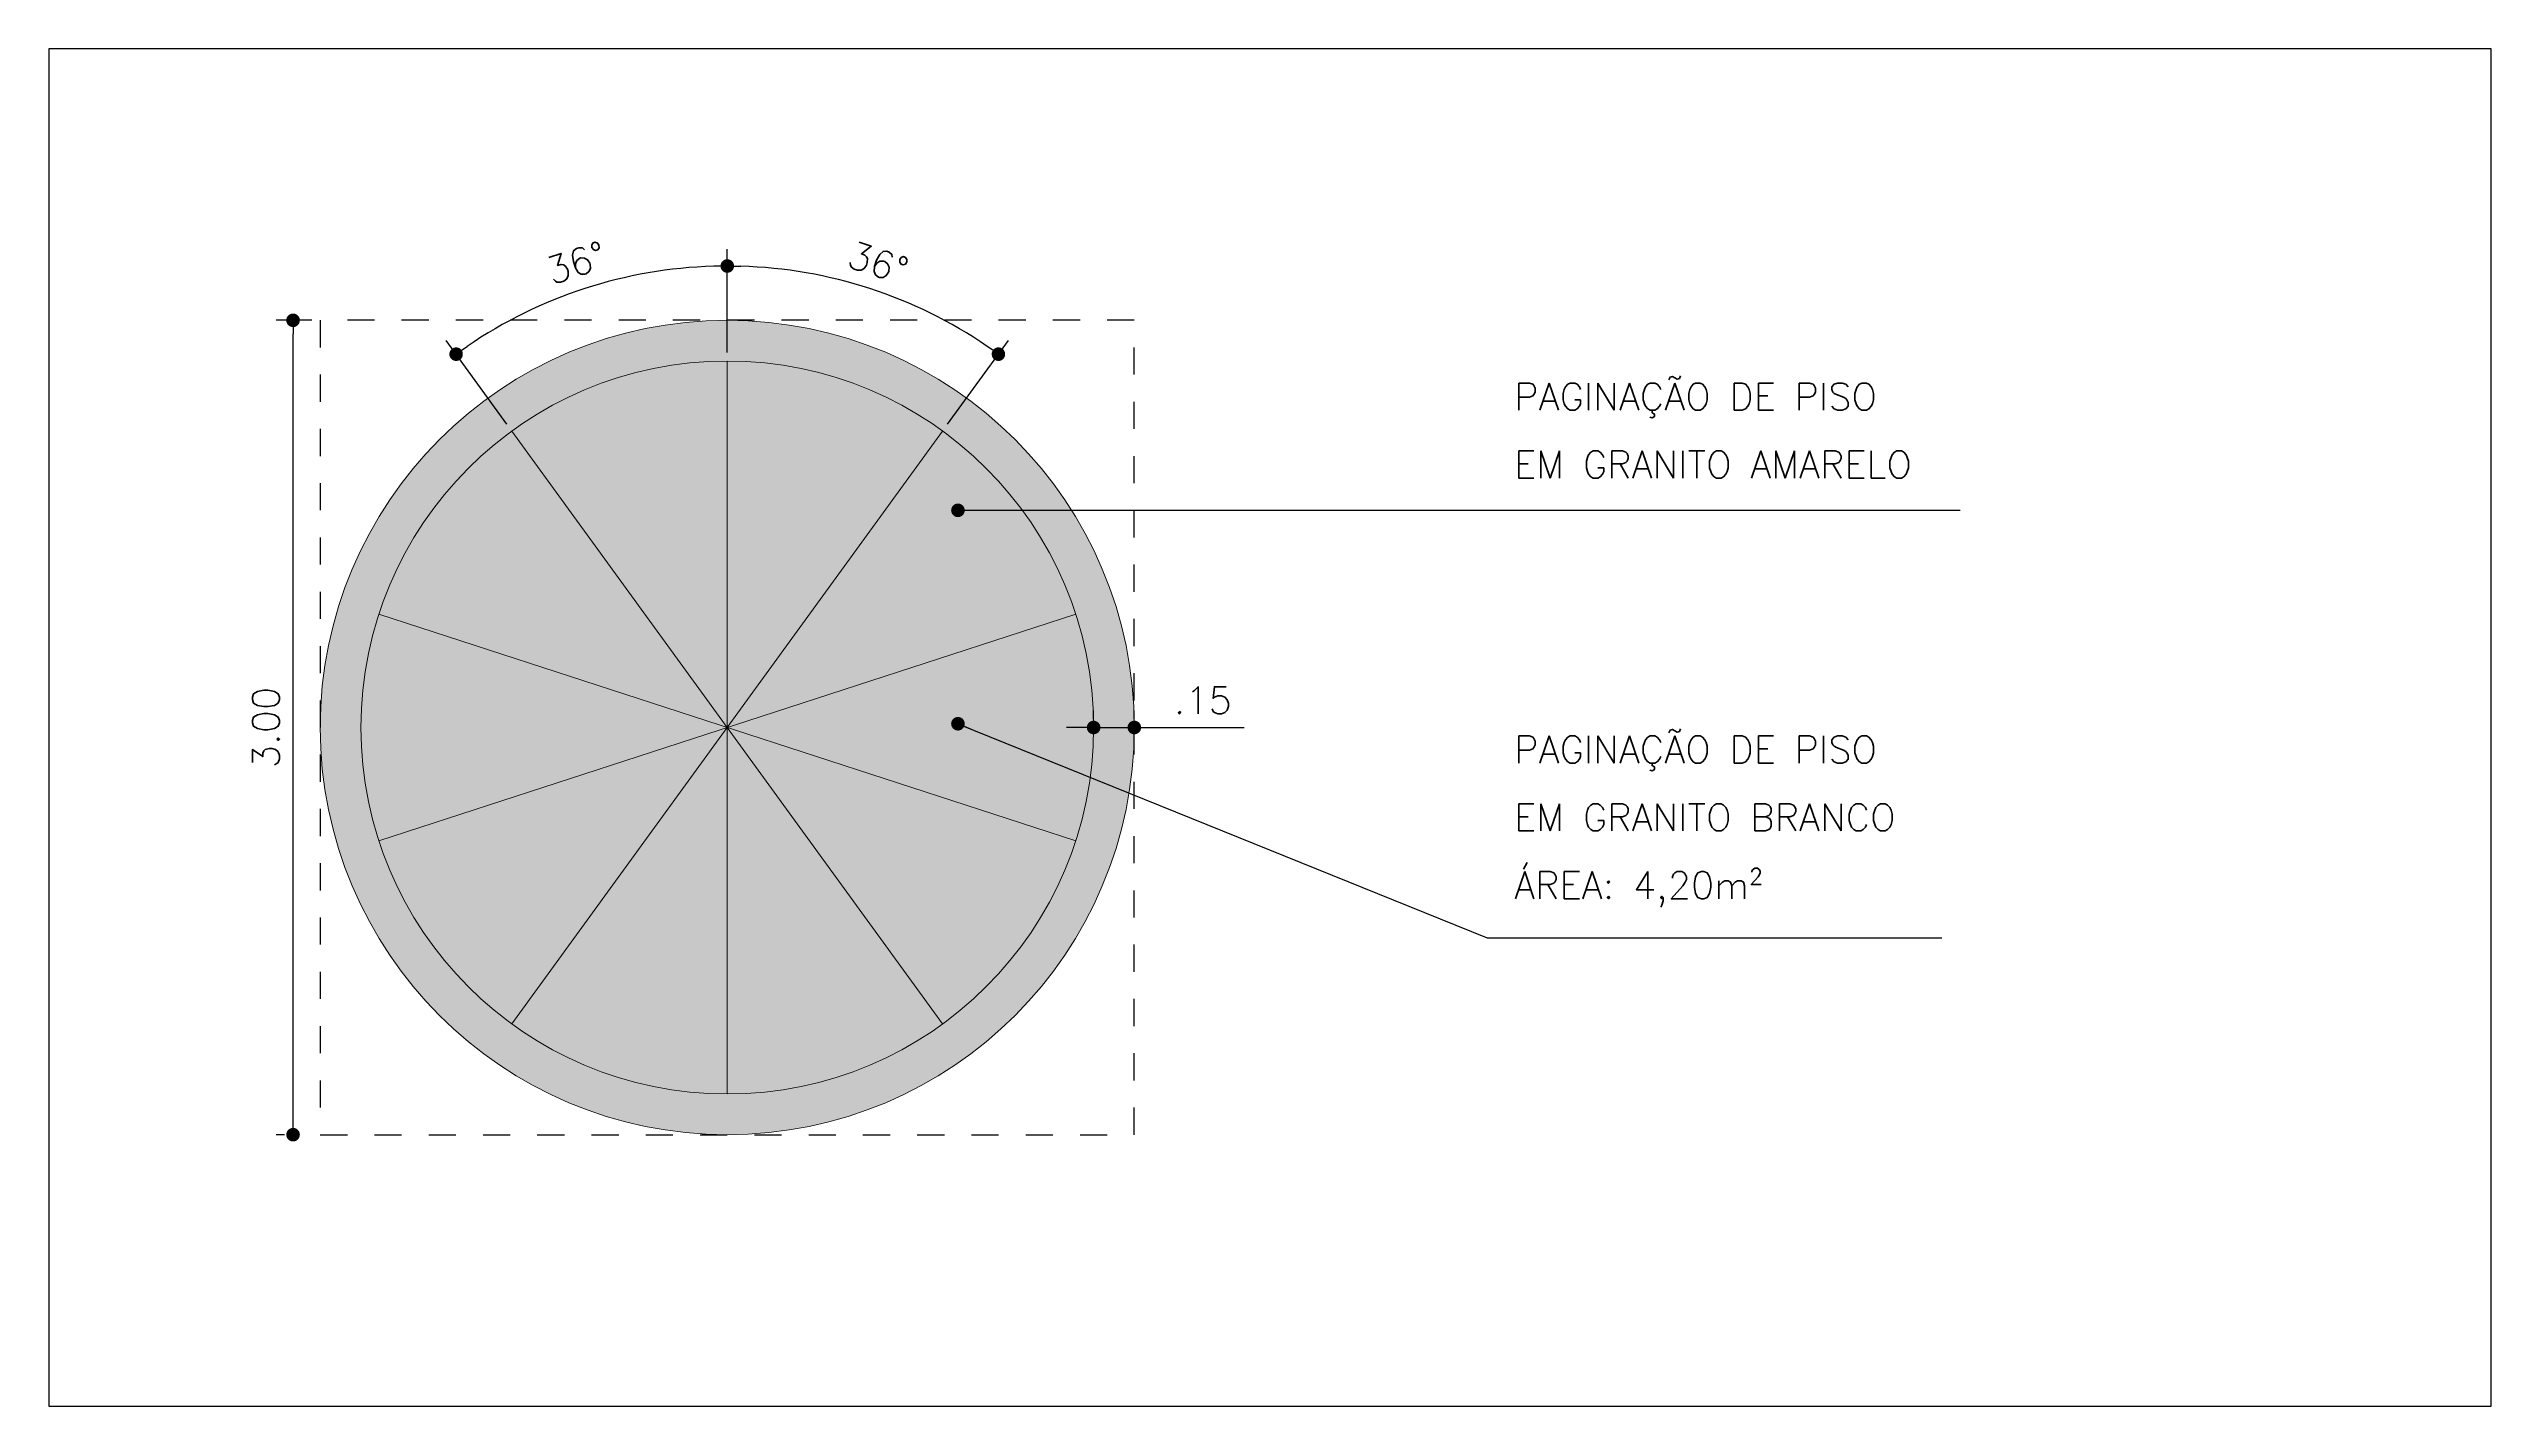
# Model space of a CAD drawing. Extents: x 387222 to 388513, y 9633222 to 9634061.
# Drawn here: x 387613.52 to 387622.52, y 9633460.64 to 9633465.64 of the extents above; entities that cross this region are included whole.
import ezdxf

# ---------------------------------------------------------------- set-up
doc = ezdxf.new("R2010")
doc.units = 0
doc.header["$LTSCALE"] = 0.049213
doc.header["$PDSIZE"] = -2.5
doc.linetypes.add('ACAD_PROJEÇÃO', pattern=[0.2, 0.1, -0.1])
doc.layers.get('Defpoints').update_dxf_attribs({"color": 8})
for name, color, linetype in [('AI-Cotas', 12, 'Continuous'), ('LIMESTONE', 8, 'Continuous'), ('P02', 31, 'Continuous'), ('PROJEÇÃO', 8, 'ACAD_PROJEÇÃO')]:
    doc.layers.add(name, color=color, linetype=linetype)
doc.layers.add('ARQ_PISO', color=7, linetype='Continuous', lineweight=13)
doc.styles.add('RS50', font='romans.shx', dxfattribs={"height": 0.1})
doc.dimstyles.new('Cota 50', dxfattribs={"dimscale": 0.05, "dimtxt": 0.1, "dimasz": 1, "dimexe": 1.25, "dimexo": 0.625, "dimgap": 1, "dimtad": 1, "dimzin": 4, "dimdsep": 46, "dimtxsty": 'RS50', "dimblk": 'DOT', "dimcen": 0.1, "dimclrd": 12, "dimclre": 12, "dimclrt": 2, "dimadec": 0, "dimazin": 0, "dimtfac": 1, "dimtix": 1, "dimtmove": 0, "dimatfit": 3, "dimldrblk": 'DOT', "dimfxl": 1.25, "dimarcsym": 0})

# ---------------------------------------------------------------- blocks, each defined once
blk = doc.blocks.new('_Dot')
at = {"color": 0, "linetype": 'ByBlock', "lineweight": -2}
blk.add_line((-0.5, 0), (-1, 0), dxfattribs=at)
at = {"color": 0, "linetype": 'ByBlock', "const_width": 0.5}
blk.add_lwpolyline([(-0.25, 0, 1), (0.25, 0, 1)], format="xyb", close=True, dxfattribs=at)
blk = doc.blocks.new('*D479')
at = {"layer": 'AI-Cotas', "color": 12, "lineweight": -2, "transparency": 16777216}
for p, q in [((387614.4888, 9633464.6431), (387614.3575, 9633464.6431)), ((387614.42, 9633461.6931), (387614.42, 9633464.5931)), ((387614.3888, 9633461.6431), (387614.3575, 9633461.6431))]:
    blk.add_line(p, q, dxfattribs=at)
at = {"layer": 'Defpoints', "color": 0, "transparency": 16777216}
for p in [(387614.42, 9633464.6431), (387614.52, 9633464.6431), (387614.42, 9633461.6431)]:
    blk.add_point(p, dxfattribs=at)
at = {"layer": 'AI-Cotas', "color": 12, "lineweight": -2, "transparency": 16777216, "xscale": 0.05, "yscale": 0.05, "zscale": 0.05}
for p, rotation in [((387614.42, 9633464.6431), 90), ((387614.42, 9633461.6431), 270)]:
    blk.add_blockref('_Dot', p, dxfattribs=dict(at, rotation=rotation))
at = {"layer": 'AI-Cotas', "color": 2, "transparency": 16777216, "insert": (387614.32, 9633463.1431), "char_height": 0.1, "attachment_point": 5, "rotation": 90, "style": 'RS50'}
blk.add_mtext('3.00', dxfattribs=at)
blk = doc.blocks.new('*D481')
at = {"layer": 'AI-Cotas', "color": 12, "lineweight": -2, "transparency": 16777216}
for p, q in [((387616.02, 9633464.5243), (387616.02, 9633464.9056)), ((387615.2081, 9633464.2605), (387614.984, 9633464.569))]:
    blk.add_line(p, q, dxfattribs=at)
blk.add_arc((387616.02, 9633463.1431), 1.7, 91.68523, 124.31477, dxfattribs=at)
at = {"layer": 'Defpoints', "color": 0, "transparency": 16777216}
for p in [(387615.6666, 9633464.8059), (387616.02, 9633464.4931), (387615.2265, 9633464.2353), (387616.8135, 9633462.0509), (387616.02, 9633461.7931)]:
    blk.add_point(p, dxfattribs=at)
at = {"layer": 'AI-Cotas', "color": 12, "lineweight": -2, "transparency": 16777216, "xscale": 0.05, "yscale": 0.05, "zscale": 0.05}
for p, rotation in [((387616.02, 9633464.8431), 0.8426153615380477), ((387615.0208, 9633464.5184), 215.1573846230532)]:
    blk.add_blockref('_Dot', p, dxfattribs=dict(at, rotation=rotation))
at = {"layer": 'AI-Cotas', "color": 2, "transparency": 16777216, "insert": (387615.4638, 9633464.855), "char_height": 0.1, "attachment_point": 5, "rotation": 18, "style": 'RS50'}
blk.add_mtext('36°', dxfattribs=at)
blk = doc.blocks.new('*D482')
at = {"layer": 'AI-Cotas', "color": 12, "lineweight": -2, "transparency": 16777216}
for p, q in [((387616.02, 9633464.5243), (387616.02, 9633464.9056)), ((387616.8319, 9633464.2605), (387617.056, 9633464.569))]:
    blk.add_line(p, q, dxfattribs=at)
blk.add_arc((387616.02, 9633463.1431), 1.7, 55.68523, 88.31477, dxfattribs=at)
at = {"layer": 'Defpoints', "color": 0, "transparency": 16777216}
for p in [(387616.7115, 9633464.6961), (387616.02, 9633464.4931), (387616.8135, 9633464.2353), (387615.2265, 9633462.0509), (387616.02, 9633461.7931)]:
    blk.add_point(p, dxfattribs=at)
at = {"layer": 'AI-Cotas', "color": 12, "lineweight": -2, "transparency": 16777216, "xscale": 0.05, "yscale": 0.05, "zscale": 0.05}
for p, rotation in [((387616.02, 9633464.8431), 179.1573846380651), ((387617.0192, 9633464.5184), 324.8426153991905)]:
    blk.add_blockref('_Dot', p, dxfattribs=dict(at, rotation=rotation))
at = {"layer": 'AI-Cotas', "color": 2, "transparency": 16777216, "insert": (387616.5762, 9633464.855), "char_height": 0.1, "attachment_point": 5, "rotation": 342, "style": 'RS50'}
blk.add_mtext('36°', dxfattribs=at)
blk = doc.blocks.new('*D572')
at = {"layer": 'AI-Cotas', "color": 12, "lineweight": -2, "transparency": 16777216}
for p, q in [((387617.37, 9633463.1743), (387617.37, 9633463.2056)), ((387617.52, 9633463.1743), (387617.52, 9633463.2056)), ((387617.32, 9633463.1431), (387617.27, 9633463.1431)), ((387617.37, 9633463.1431), (387617.52, 9633463.1431)), ((387617.57, 9633463.1431), (387617.9248, 9633463.1431))]:
    blk.add_line(p, q, dxfattribs=at)
at = {"layer": 'Defpoints', "color": 0, "transparency": 16777216}
for p in [(387617.37, 9633463.1431), (387617.52, 9633463.1431), (387617.52, 9633463.1431)]:
    blk.add_point(p, dxfattribs=at)
at = {"layer": 'AI-Cotas', "color": 12, "lineweight": -2, "transparency": 16777216, "xscale": 0.05, "yscale": 0.05, "zscale": 0.05}
blk.add_blockref('_Dot', (387617.37, 9633463.1431), dxfattribs=at)
at = {"layer": 'AI-Cotas', "color": 12, "lineweight": -2, "transparency": 16777216, "xscale": 0.05, "yscale": 0.05, "zscale": 0.05, "rotation": 180}
blk.add_blockref('_Dot', (387617.52, 9633463.1431), dxfattribs=at)
at = {"layer": 'AI-Cotas', "color": 2, "transparency": 16777216, "insert": (387617.7724, 9633463.2431), "char_height": 0.1, "attachment_point": 5, "style": 'RS50'}
blk.add_mtext('.15', dxfattribs=at)

msp = doc.modelspace()

# ---------------------------------------------------------------- hatches: boundary and pattern name
at = {"layer": 'LIMESTONE'}
h = msp.add_hatch(color=256, dxfattribs=at)
h.dxf.hatch_style = 1
h.paths.add_polyline_path([(387614.52, 9633463.1431, 1), (387617.52, 9633463.1431, 1)])
h.paths.add_polyline_path([(387617.37, 9633463.1431, -1), (387614.67, 9633463.1431, -1)], flags=16)
h = msp.add_hatch(color=256, dxfattribs=at)
h.dxf.hatch_style = 1
h.paths.add_polyline_path([(387616.02, 9633463.1431), (387614.7361, 9633462.7259, 0.158384), (387615.2265, 9633462.0509)])
h.paths.add_polyline_path([(387615.2265, 9633464.2353, 0.158384), (387614.7361, 9633463.5603), (387616.02, 9633463.1431)])
h.paths.add_polyline_path([(387616.02, 9633463.1431), (387616.8135, 9633464.2353, 0.158384), (387616.02, 9633464.4931)])
h.paths.add_polyline_path([(387617.3039, 9633462.7259, 0.078702), (387617.37, 9633463.1431, 0.078702), (387617.3039, 9633463.5603), (387616.02, 9633463.1431)])
h.paths.add_polyline_path([(387616.02, 9633461.7931, 0.158384), (387616.8135, 9633462.0509), (387616.02, 9633463.1431)])
at = {"layer": 'P02'}
h = msp.add_hatch(color=256, dxfattribs=at)
h.dxf.hatch_style = 1
h.paths.add_polyline_path([(387616.02, 9633463.1431), (387615.2265, 9633462.0509, 0.158384), (387616.02, 9633461.7931)])
h.paths.add_polyline_path([(387616.02, 9633463.1431), (387614.7361, 9633463.5603, 0.078702), (387614.67, 9633463.1431, 0.078702), (387614.7361, 9633462.7259)])
h.paths.add_polyline_path([(387616.02, 9633464.4931, 0.158384), (387615.2265, 9633464.2353), (387616.02, 9633463.1431)])
h.paths.add_polyline_path([(387617.3039, 9633463.5603, 0.158384), (387616.8135, 9633464.2353), (387616.02, 9633463.1431)])
h.paths.add_polyline_path([(387617.3039, 9633462.7259), (387616.02, 9633463.1431), (387616.8135, 9633462.0509, 0.158384)])

# ---------------------------------------------------------------- linework, layer by layer
at = {"layer": 'ARQ_PISO'}
for points in [[(387616.02, 9633464.4931), (387616.02, 9633461.7931)], [(387615.2265, 9633464.2353), (387616.8135, 9633462.0509)], [(387615.2265, 9633462.0509), (387616.8135, 9633464.2353)], [(387614.7361, 9633463.5603), (387617.3039, 9633462.7259)], [(387614.7361, 9633462.7259), (387617.3039, 9633463.5603)]]:
    msp.add_lwpolyline(points, dxfattribs=at)
for radius in [1.5, 1.35]:
    msp.add_circle((387616.02, 9633463.1431), radius, dxfattribs=at)
at = {"layer": 'Defpoints'}
msp.add_lwpolyline([(387613.52, 9633460.6431), (387622.52, 9633460.6431), (387622.52, 9633465.6431), (387613.52, 9633465.6431)], close=True, dxfattribs=at)
at = {"layer": 'PROJEÇÃO', "ltscale": 10}
msp.add_lwpolyline([(387614.52, 9633461.6431), (387617.52, 9633461.6431), (387617.52, 9633464.6431), (387614.52, 9633464.6431)], close=True, dxfattribs=at)

# ---------------------------------------------------------------- texts
at = {"layer": 'AI-Cotas', "char_height": 0.1, "attachment_point": 1, "style": 'RS50'}
for s, insert in [('\\pxsm1.5;PAGINAÇÃO DE PISO\\PEM GRANITO AMARELO', (387618.92, 9633464.4121)), ('\\pxsm1.5;PAGINAÇÃO DE PISO\\PEM GRANITO BRANCO\\PÁREA: 4,20m²', (387618.92, 9633463.1121))]:
    msp.add_mtext(s, dxfattribs=dict(at, insert=insert))

# ---------------------------------------------------------------- dimensions: what is measured, and where the dimension line sits
at = {"layer": 'AI-Cotas'}
for base, line1, line2, picture, middle in [((387615.6666, 9633464.8059), ((387616.02, 9633464.4931), (387616.02, 9633461.7931)), ((387615.2265, 9633464.2353), (387616.8135, 9633462.0509)), '*D481', (387615.4638, 9633464.855)), ((387616.7115, 9633464.6961), ((387616.8135, 9633464.2353), (387615.2265, 9633462.0509)), ((387616.02, 9633464.4931), (387616.02, 9633461.7931)), '*D482', (387616.5762, 9633464.855))]:
    dim = msp.add_angular_dim_2l(base=base, line1=line1, line2=line2, dimstyle='Cota 50', dxfattribs=at)
    dim.commit()
    dim.dimension.update_dxf_attribs({"geometry": picture, "text_midpoint": middle})
dim = msp.add_linear_dim(base=(387614.42, 9633464.6431), p1=(387614.42, 9633461.6431), p2=(387614.52, 9633464.6431), angle=90, dimstyle='Cota 50', dxfattribs=at)
dim.commit()
dim.dimension.update_dxf_attribs({"geometry": '*D479', "text_midpoint": (387614.32, 9633463.1431)})
dim = msp.add_linear_dim(base=(387617.52, 9633463.1431), p1=(387617.37, 9633463.1431), p2=(387617.52, 9633463.1431), dimstyle='Cota 50', dxfattribs=at)
dim.commit()
dim.dimension.update_dxf_attribs({"geometry": '*D572', "text_midpoint": (387617.7724, 9633463.1431), "dimtype": 160})

# ---------------------------------------------------------------- leaders
at = {"layer": 'AI-Cotas', "annotation_type": 0, "has_hookline": 1, "hookline_direction": 0}
for points, text_width in [([(387616.87, 9633463.9431), (387618.87, 9633463.9431)], 1.6429), ([(387616.87, 9633463.1569), (387618.82, 9633462.3681), (387618.87, 9633462.3681)], 1.5762)]:
    msp.add_leader(points, dimstyle='Cota 50', dxfattribs=dict(at, text_width=text_width))

doc.saveas('drawing.dxf')
